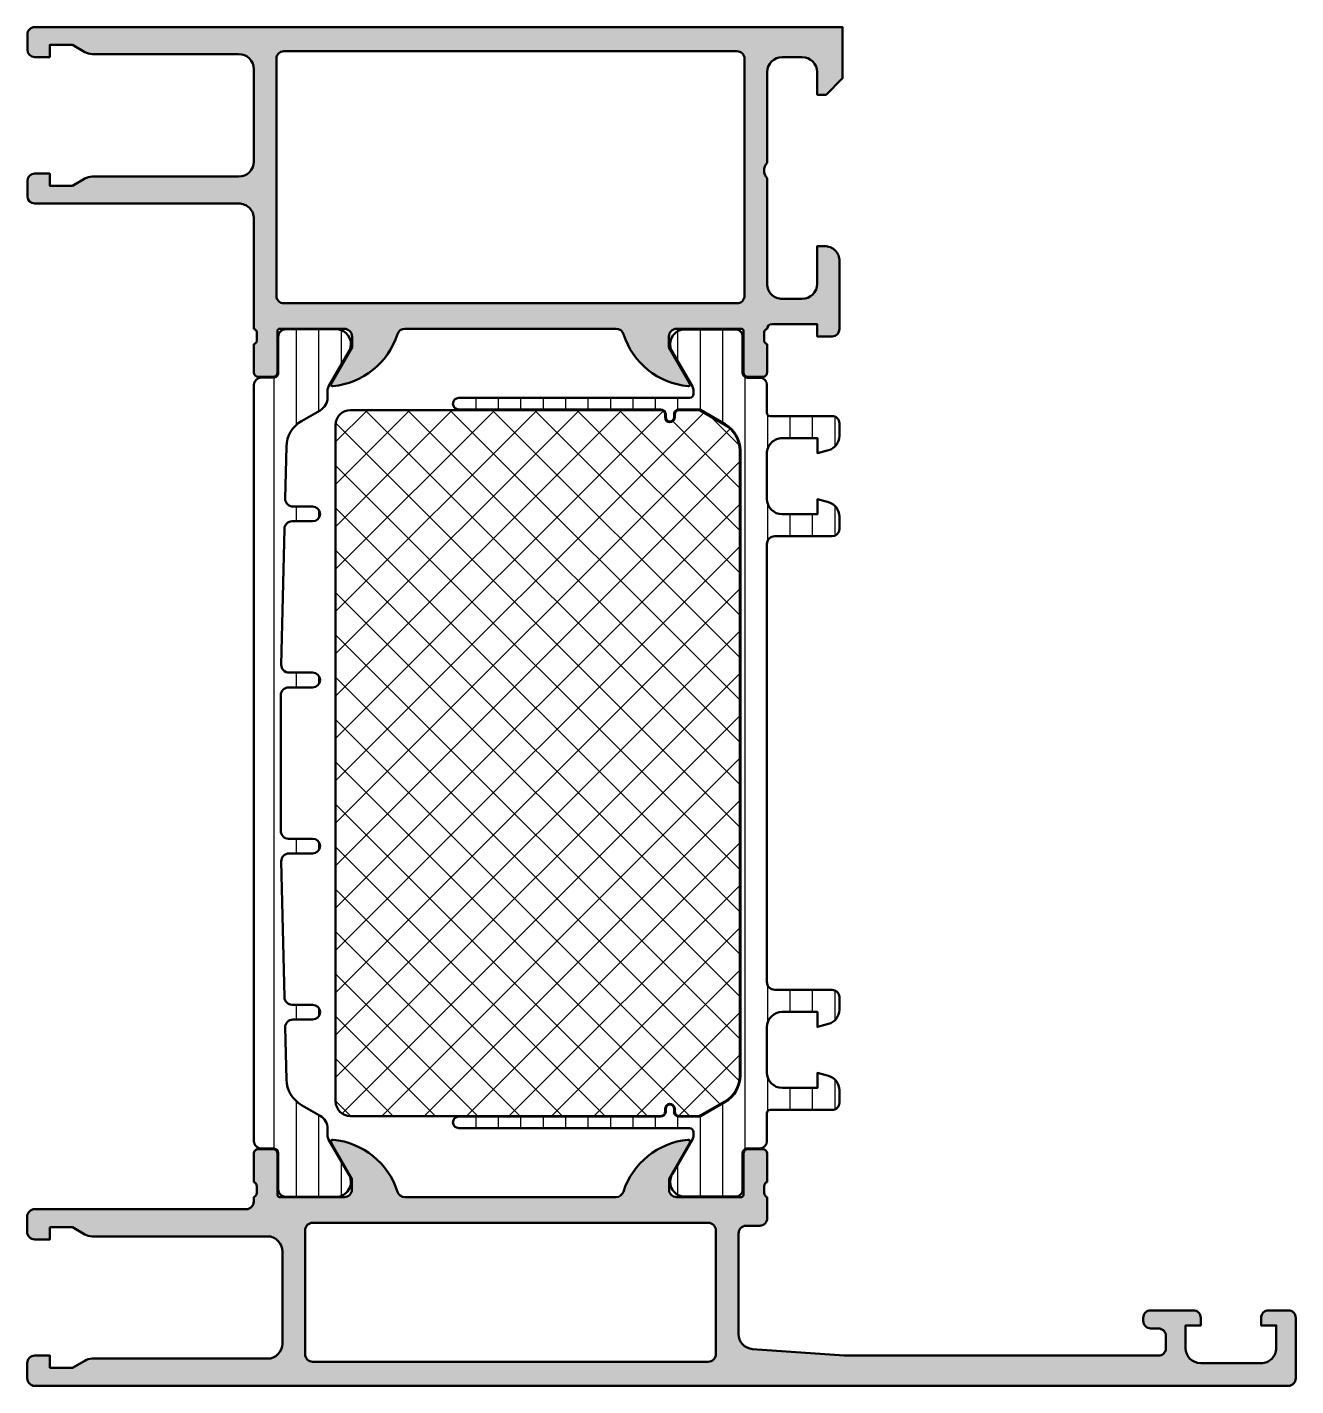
# Model space of a CAD drawing. Extents: x 0 to 84, y 0 to 90.
import ezdxf

# ---------------------------------------------------------------- set-up
doc = ezdxf.new("R2010")
doc.units = 0
for name, color, linetype, lineweight in [('0S-Alu contour', 7, 'Continuous', 50), ('0S-Alu hatch', 252, 'Continuous', 25), ('0S-Plastic contour', 254, 'Continuous', 50), ('0S-Plastic hatch', 253, 'Continuous', 25), ('0S-PT contour', 91, 'Continuous', 50), ('0S-PT hatch', 103, 'Continuous', 25)]:
    doc.layers.add(name, color=color, linetype=linetype, lineweight=lineweight)
pattern_1 = [(90, (0, 0), (-1.4859, 0), [])]

# ---------------------------------------------------------------- blocks, each defined once
blk = doc.blocks.new('357230__9D0D38F7_8048_4781_9101_FE30A3D5EA7D_')
at = {"layer": '0S-Alu hatch'}
h = blk.add_hatch(color=256, dxfattribs=at)
edge = h.paths.add_edge_path()
edge.add_line((4.307920216869498, 88.21020675636139), (14.0001431016201, 88.2101724331847))
edge.add_ellipse((14.00013952399337, 87.2001708133843), major_axis=(-1.010001619806741, 0), ratio=1, start_angle=180, end_angle=269.999797046947, ccw=False)
edge.add_line((15.01014114380011, 87.20017081338862), (15.01014114379884, 81.1010323680912))
edge.add_ellipse((14.00014102411169, 81.10103236809123), major_axis=(-1.010000119687145, 0), ratio=1, start_angle=90.00584034211568, end_angle=180, ccw=False)
edge.add_line((14.00024397665507, 80.0910322536512), (4.307600784641721, 80.09004425196078))
edge.add_arc((4.30770169240563, 79.10010422085168), 0.989940036252026, 90.00584034263731, 120.0003471590542)
edge.add_line((3.812726479769158, 79.95741444139622), (3.002755818341297, 79.489771118164))
edge.add_line((3.002755818341297, 79.489771118164), (1.490076293945305, 79.489771118164))
edge.add_line((1.490076293945305, 79.489771118164), (1.490076293945319, 80.29021667480482))
edge.add_line((1.490076293945319, 80.29021667480482), (0.5001573851385657, 80.29021667482763))
edge.add_arc((0.5001573851386807, 79.80021187100279), 0.4900048038248457, 90.00000000001344, 180)
edge.add_line((0.010152581313835, 79.80021187101725), (0.0101525878608831, 78.80001613486027))
edge.add_arc((0.5001580415658804, 78.80001613482754), 0.4900054537049973, 180, 269.9999999962165)
edge.add_line((0.5001580415335237, 78.31001068112255), (14.00013662442914, 78.3100106811625))
edge.add_ellipse((14.00013662442916, 77.30000616178263), major_axis=(-1.010004519379876, 0), ratio=1, start_angle=180, end_angle=270.0000000000012, ccw=False)
edge.add_line((15.01014114380904, 77.30000616178262), (15.01014114379884, 70.00731170134694))
edge.add_ellipse((14.92130469725582, 69.73241455815331), major_axis=(-0.2888950563273942, 0), ratio=1, start_angle=178.8557447402943, end_angle=252.0911131086634, ccw=False)
edge.add_line((15.21014214379883, 69.7266454122094), (15.21014214379883, 69.2732527394657))
edge.add_ellipse((14.9212740481556, 69.26749149067788), major_axis=(-0.2889255417372041, 0), ratio=1, start_angle=107.9133206864918, end_angle=181.1425681414815, ccw=False)
edge.add_line((15.01014114379883, 68.9925722152895), (15.01014114379883, 67.11993715014643))
edge.add_arc((15.30014114379883, 67.11993715014643), 0.2899999999999991, 180, 270)
edge.add_line((15.30014114379883, 66.82993715014643), (16.28011546284161, 66.82993715014642))
edge.add_arc((16.28011546284161, 67.11993715014643), 0.2900000000000062, 270.0000000000007, 360)
edge.add_line((16.57011546284161, 67.11993715014641), (16.57011546284161, 69.87993515014642))
edge.add_ellipse((16.70010783344711, 69.87993515014641), major_axis=(-0.1299923706054962, 0), ratio=1, start_angle=270.00000000345125, end_angle=360, ccw=False)
edge.add_line((16.70010783343928, 70.0099275207519), (21.00014958920929, 70.00992752101031))
edge.add_ellipse((21.00014958920958, 69.49994359574428), major_axis=(-0.5099839252660275, 0), ratio=1, start_angle=180, end_angle=270.00000000003314, ccw=False)
edge.add_line((21.51013351447562, 69.49994359574457), (21.51013351440402, 68.79725108820588))
edge.add_line((21.51013351440402, 68.79725108820588), (20.12076897015804, 66.39079320412537))
edge.add_arc((20.2357380489396, 66.33750519427744), 0.1267181954946997, 155.1323420266531, 275.586796198813)
edge.add_arc((19.76228031418795, 71.17768573671962), 4.989999999999972, 275.5867961988125, 342.2389692797495)
edge.add_ellipse((25.00015005320131, 69.4999186116544), major_axis=(-0.5100165389589236, 0), ratio=1, start_angle=269.9999999999976, end_angle=342.23896927975215, ccw=False)
edge.add_line((25.00015005320133, 70.00993515061333), (39.00048363212103, 70.00993515068134))
edge.add_ellipse((39.00048363210422, 69.49992013116287), major_axis=(-0.510015019518491, 0), ratio=1, start_angle=197.7544481765871, end_angle=269.9999999981122, ccw=False)
edge.add_arc((44.23854464321014, 71.17708501836435), 4.990000000000061, 197.7544481765659, 264.4471344319601)
edge.add_arc((43.76780259159785, 66.3350742327641), 0.125160174576684, 264.4471344319642, 386.3776109705313)
edge.add_line((43.87993176948199, 66.39068103780711), (42.49050246619479, 68.79725108820563))
edge.add_line((42.49050246619479, 68.79725108820563), (42.49050246607864, 69.49994590660909))
edge.add_ellipse((43.00048408055873, 69.4999459066099), major_axis=(-0.5099816144800898, 0), ratio=1, start_angle=270.000099348436, end_angle=360, ccw=False)
edge.add_line((43.00048319627238, 70.00992752108922), (47.30045258146717, 70.00993497667503))
edge.add_ellipse((47.30045280688099, 69.87993497667564), major_axis=(-0.1299999999995798, 0), ratio=1, start_angle=180, end_angle=270.00009934815523, ccw=False)
edge.add_line((47.43045280688057, 69.87993497667522), (47.43045280688056, 67.1197693034668))
edge.add_arc((47.72045280688057, 67.1197693034668), 0.2900000000000062, 180, 270.0000000000014)
edge.add_line((47.72045280688057, 66.82976930346679), (48.70042712592334, 66.82976930346679))
edge.add_arc((48.70042712592335, 67.1197693034668), 0.2900000000000062, 269.9999999999986, 360)
edge.add_line((48.99042712592335, 67.1197693034668), (48.99042712592335, 68.9924043686099))
edge.add_ellipse((49.07929422156652, 69.26732364399824), major_axis=(-0.2889255417371473, 0), ratio=1, start_angle=-1.1425681414705764, end_angle=72.0866793135146, ccw=False)
edge.add_line((48.79042612592336, 69.273084892786), (48.79042612592336, 69.72647756552922))
edge.add_ellipse((49.07926357246637, 69.73224671147554), major_axis=(-0.2888950563274526, 0), ratio=1, start_angle=-72.11017207922572, end_angle=1.144255260184707, ccw=False)
edge.add_ellipse((49.30050956869743, 69.99964211086153), major_axis=(-0.3100824688868608, 0), ratio=1, start_angle=270.00000000018775, end_angle=358.60826393408115, ccw=False)
edge.add_line((49.30050956869642, 70.30972457974839), (52.31028612471225, 70.30972457885446))
edge.add_line((52.31028612471225, 70.30972457885446), (52.31044252730015, 69.5099923706054))
edge.add_line((52.31044252730015, 69.5099923706054), (53.30044174192838, 69.50999237059796))
edge.add_arc((53.30044174192835, 69.99999511147303), 0.4900027408750703, 270.0000000000033, 360)
edge.add_line((53.79044448280343, 69.99999511140877), (53.79044448338639, 74.4999618197355))
edge.add_arc((52.80041011722804, 74.49996181973485), 0.9900343661583477, 0, 90.00000000003742)
edge.add_line((52.8004101172274, 75.4899961858932), (52.3104444827967, 75.48999618531452))
edge.add_line((52.3104444827967, 75.48999618531452), (52.31044448299239, 73.0000198231486))
edge.add_ellipse((51.30042465964771, 73.0000198231482), major_axis=(-1.010019823344677, 0), ratio=1, start_angle=90.00000001608822, end_angle=180, ccw=False)
edge.add_line((51.30042465993131, 71.98999999980352), (50.00045317376572, 71.98999999963546))
edge.add_ellipse((50.00045317376509, 73.00002700151602), major_axis=(-1.010027001880558, 0), ratio=1, start_angle=0, end_angle=90.00000000003593, ccw=False)
edge.add_line((48.99042617188452, 73.00002700151539), (48.99042617224883, 79.99601275472602))
edge.add_ellipse((49.52555538949463, 80.49999809265135), major_axis=(-0.7350948918294974, 0), ratio=1, start_angle=-43.2832702972068, end_angle=43.28327029733782, ccw=False)
edge.add_line((48.99042617224768, 81.00398343057547), (48.99042617019188, 86.99994348445821))
edge.add_ellipse((50.00049031718363, 86.99994348445993), major_axis=(-1.010064146991751, 0), ratio=1, start_angle=270.0000000716119, end_angle=360, ccw=False)
edge.add_line((50.00049031592119, 88.01000763145169), (51.30038751464849, 88.0100076310171))
edge.add_ellipse((51.30038751464681, 86.9999506612454), major_axis=(-1.010056969771696, 0), ratio=1, start_angle=180, end_angle=269.9999999999045, ccw=False)
edge.add_line((52.31044448441851, 86.99995066124379), (52.31044448280672, 85.51))
edge.add_line((52.31044448280672, 85.51), (52.89630838974337, 85.51))
edge.add_line((52.89630838974337, 85.51), (53.99042617224903, 86.60414054880066))
edge.add_line((53.99042617224903, 86.60414054880066), (53.99042617224903, 89.99))
edge.add_line((53.99042617224903, 89.99), (0.5003356933596593, 89.98999999999992))
edge.add_arc((0.4999642594765948, 89.4999595848909), 0.4900405558761085, 89.95657176605015, 180.0083094636803)
edge.add_line((0.0099237087539918, 89.49988851553437), (0.0100762996518777, 88.50047676671888))
edge.add_arc((0.5000785606420486, 88.50055158310292), 0.4900022667018704, 180.0087482514904, 270.0000000029403)
edge.add_line((0.5000785606671944, 88.01054931640105), (1.490076293945312, 88.01054931640614))
edge.add_line((1.490076293945312, 88.01054931640614), (1.490076293945312, 88.81047607421868))
edge.add_line((1.490076293945312, 88.81047607421868), (3.002755763540786, 88.81047607421868))
edge.add_line((3.002755763540786, 88.81047607421868), (3.812753324757804, 88.34282826413083))
edge.add_arc((4.307707740066718, 89.20012270900953), 0.9899159754512753, 240.0002387565303, 270.0122980378528)
edge = h.paths.add_edge_path()
edge.add_ellipse((17.00012671852874, 87.8999911556167), major_axis=(-0.5000027408751322, 0), ratio=1, start_angle=270.0000000000004, end_angle=359.99968592151924, ccw=False)
edge.add_line((17.00012671852874, 88.39999389649184), (47.0004386901706, 88.39999389649188))
edge.add_ellipse((47.00043869017048, 87.89999115561675), major_axis=(-0.5000027408751251, 0), ratio=1, start_angle=180, end_angle=269.99999999998613, ccw=False)
edge.add_line((47.50044143104561, 87.89999115561675), (47.5004414310456, 72.19999968910955))
edge.add_ellipse((47.0004386901705, 72.19999968910977), major_axis=(-0.5000027408751038, 0), ratio=1, start_angle=89.9999999999992, end_angle=180, ccw=False)
edge.add_line((47.00043869017049, 71.69999694823466), (17.00012671852861, 71.69999694823461))
edge.add_ellipse((17.00012671852874, 72.19999968910973), major_axis=(-0.500002740875118, 0), ratio=1, start_angle=0, end_angle=89.99999999998568, ccw=False)
edge.add_line((16.50012397765362, 72.19999968910973), (16.50012397766112, 87.89999389648432))
at = {"layer": '0S-Alu contour', "color": 7}
for points in [[(0.0099237087539918, 89.49988851553437), (0.0100762996518777, 88.50047676671888)], [(52.31044448441851, 86.99995066124379), (52.31044448280672, 85.51), (52.89630838974337, 85.51), (53.99042617224903, 86.60414054880066), (53.99042617224903, 89.99), (0.5003356933596593, 89.98999999999992)], [(0.5000785606671944, 88.01054931640105), (1.490076293945312, 88.01054931640614), (1.490076293945312, 88.81047607421868), (3.002755763540786, 88.81047607421868), (3.812753324757804, 88.34282826413083)], [(4.307920216869498, 88.21020675636139), (14.0001431016201, 88.2101724331847)], [(17.00012671852874, 88.39999389649184), (47.0004386901706, 88.39999389649188)], [(16.50012397765362, 72.19999968910973), (16.50012397766112, 87.89999389648432)], [(47.50044143104561, 87.89999115561675), (47.5004414310456, 72.19999968910955)], [(50.00049031592119, 88.01000763145169), (51.30038751464849, 88.0100076310171)], [(15.01014114380011, 87.20017081338862), (15.01014114379884, 81.1010323680912)], [(48.99042617224768, 81.00398343057547), (48.99042617019188, 86.99994348445821)], [(3.812726479769158, 79.95741444139622), (3.002755818341297, 79.489771118164), (1.490076293945305, 79.489771118164), (1.490076293945319, 80.29021667480482), (0.5001573851385657, 80.29021667482763)], [(0.010152581313835, 79.80021187101725), (0.0101525878608831, 78.80001613486027)], [(14.00024397665507, 80.0910322536512), (4.307600784641721, 80.09004425196078)], [(48.99042617188452, 73.00002700151539), (48.99042617224883, 79.99601275472602)], [(0.5001580415335237, 78.31001068112255), (14.00013662442914, 78.3100106811625)], [(15.01014114380904, 77.30000616178262), (15.01014114379884, 70.00731170134694)], [(52.8004101172274, 75.4899961858932), (52.3104444827967, 75.48999618531452), (52.31044448299239, 73.0000198231486)], [(53.79044448280343, 69.99999511140877), (53.79044448338639, 74.4999618197355)], [(47.00043869017049, 71.69999694823466), (17.00012671852861, 71.69999694823461)], [(51.30042465993131, 71.98999999980352), (50.00045317376572, 71.98999999963546)], [(49.30050956869642, 70.30972457974839), (52.31028612471225, 70.30972457885446), (52.31044252730015, 69.5099923706054), (53.30044174192838, 69.50999237059796)], [(15.21014214379883, 69.7266454122094), (15.21014214379883, 69.2732527394657)], [(16.57011546284161, 67.11993715014641), (16.57011546284161, 69.87993515014642)], [(16.70010783343928, 70.0099275207519), (21.00014958920929, 70.00992752101031)], [(21.51013351447562, 69.49994359574457), (21.51013351440402, 68.79725108820588), (20.12076897015804, 66.39079320412537)], [(25.00015005320133, 70.00993515061333), (39.00048363212103, 70.00993515068134)], [(43.87993176948199, 66.39068103780711), (42.49050246619479, 68.79725108820563), (42.49050246607864, 69.49994590660909)], [(43.00048319627238, 70.00992752108922), (47.30045258146717, 70.00993497667503)], [(47.43045280688057, 69.87993497667522), (47.43045280688056, 67.1197693034668)], [(48.79042612592336, 69.273084892786), (48.79042612592336, 69.72647756552922)], [(15.01014114379883, 68.9925722152895), (15.01014114379883, 67.11993715014643)], [(48.99042712592335, 67.1197693034668), (48.99042712592335, 68.9924043686099)], [(15.30014114379883, 66.82993715014643), (16.28011546284161, 66.82993715014642)], [(47.72045280688057, 66.82976930346679), (48.70042712592334, 66.82976930346679)]]:
    blk.add_lwpolyline(points, dxfattribs=at)
for centre, radius, start, end in [((0.4999642594765948, 89.4999595848909), 0.4900405558761085, 89.95657176605015, 180.0083094636803), ((0.5000785606420486, 88.50055158310292), 0.4900022667018704, 180.0087482514904, 270.0000000029403), ((4.307707740066718, 89.20012270900953), 0.9899159754512753, 240.0002387565303, 270.0122980378528), ((0.5001573851386807, 79.80021187100279), 0.4900048038248457, 90.00000000001344, 180), ((4.30770169240563, 79.10010422085168), 0.989940036252026, 90.00584034263731, 120.0003471590542), ((0.5001580415658804, 78.80001613482754), 0.4900054537049973, 180, 269.9999999962165), ((52.80041011722804, 74.49996181973485), 0.9900343661583477, 0, 90.00000000003742), ((19.76228031418795, 71.17768573671962), 4.989999999999972, 275.5867961988125, 342.2389692797495), ((44.23854464321014, 71.17708501836435), 4.990000000000061, 197.7544481765659, 264.4471344319601), ((53.30044174192835, 69.99999511147303), 0.4900027408750703, 270.0000000000033, 0), ((15.30014114379883, 67.11993715014643), 0.2899999999999991, 180, 270), ((16.28011546284161, 67.11993715014643), 0.2900000000000062, 270.0000000000007, 0), ((47.72045280688057, 67.1197693034668), 0.2900000000000062, 180, 270.0000000000014), ((48.70042712592335, 67.1197693034668), 0.2900000000000062, 269.9999999999986, 0), ((20.2357380489396, 66.33750519427744), 0.1267181954946997, 155.1323420266531, 275.586796198813), ((43.76780259159785, 66.3350742327641), 0.125160174576684, 264.4471344319642, 26.37761097053135)]:
    blk.add_arc(centre, radius, start, end, dxfattribs=at)
at = {"layer": '0S-Alu contour', "color": 7, "extrusion": (0, 0, -1)}
for centre, radius, start, end in [((-14.00013952399337, 87.2001708133843), 1.010001619806741, 90.00020295305303, 180), ((-17.00012671852874, 87.8999911556167), 0.5000027408751322, 0.0003140784807261, 89.99999999999959), ((-47.00043869017048, 87.89999115561675), 0.5000027408751251, 90.00000000001386, 180), ((-50.00049031718363, 86.99994348445993), 1.010064146991751, 0, 89.99999992838806), ((-51.30038751464681, 86.9999506612454), 1.010056969771696, 90.00000000009551, 180), ((-14.00014102411169, 81.10103236809123), 1.010000119687145, 180, 269.9941596578843), ((-49.52555538949463, 80.49999809265135), 0.7350948918294974, 316.7167297026622, 43.28327029720688), ((-14.00013662442916, 77.30000616178263), 1.010004519379876, 89.99999999999879, 180), ((-50.00045317376509, 73.00002700151602), 1.010027001880558, 269.9999999999641, 0), ((-51.30042465964771, 73.0000198231482), 1.010019823344677, 180, 269.9999999839118), ((-17.00012671852874, 72.19999968910973), 0.500002740875118, 270.0000000000143, 0), ((-47.0004386901705, 72.19999968910977), 0.5000027408751038, 180, 270.0000000000008), ((-49.30050956869743, 69.99964211086153), 0.3100824688868608, 1.391736065918836, 89.99999999981225), ((-14.92130469725582, 69.73241455815331), 0.2888950563273942, 107.9088868913366, 181.1442552597058), ((-16.70010783344711, 69.87993515014641), 0.1299923706054962, 0, 89.99999999654875), ((-21.00014958920958, 69.49994359574428), 0.5099839252660275, 89.99999999996687, 180), ((-25.00015005320131, 69.4999186116544), 0.5100165389589236, 17.76103072024782, 90.00000000000239), ((-39.00048363210422, 69.49992013116287), 0.510015019518491, 90.00000000188783, 162.2455518234129), ((-43.00048408055873, 69.4999459066099), 0.5099816144800898, 0, 89.999900651564), ((-47.30045280688099, 69.87993497667564), 0.1299999999995798, 89.9999006518448, 180), ((-49.07926357246637, 69.73224671147554), 0.2888950563274526, 358.8557447398153, 72.11017207922588), ((-14.9212740481556, 69.26749149067788), 0.2889255417372041, 178.8574318585185, 252.0866793135082), ((-49.07929422156652, 69.26732364399824), 0.2889255417371473, 287.9133206864854, 1.142568141470672)]:
    blk.add_arc(centre, radius, start, end, dxfattribs=at)
blk = doc.blocks.new('245323__D9C6673A_AA53_49A2_94B6_539EFFF4E41A___6864D151_0781_4F6A_9A09_EA9F753BB2D8_')
at = {"layer": '0S-Plastic hatch'}
h = blk.add_hatch(dxfattribs=at)
h.set_pattern_fill('ANSI31', color=256, scale=0.4680000000000001, angle=45, style=0)
h.set_pattern_definition(pattern_1)
edge = h.paths.add_edge_path()
edge.add_line((15.01000000000009, 66.29000300000028), (15.0099999999999, 16.2099970000004))
edge.add_arc((15.5, 16.20999700000039), 0.4900000000001033, 180, 270.0000000000002)
edge.add_line((15.5, 15.71999700000029), (16.31033401224253, 15.71999700000029))
edge.add_ellipse((16.31033331504909, 15.40999630290405), major_axis=(-0.3100006970970248, 0), ratio=1, start_angle=179.99987114239, end_angle=269.9998711414454, ccw=False)
edge.add_line((16.62033401214533, 15.40999560571021), (16.61999938293617, 13.00999856424506))
edge.add_arc((17.10999536037491, 13.0099959774389), 0.4899959774455737, 179.9996975218414, 269.9999999999988)
edge.add_line((17.1099953603749, 12.51999999999332), (20.58582249618423, 12.52000000000029))
edge.add_arc((20.44422884910812, 13.49981807472314), 0.9899960709244746, 278.2228963588996, 392.7407569883825)
edge.add_line((21.276940554089, 14.03524634894269), (19.95830439080621, 16.31919149350434))
edge.add_ellipse((20.39997736187117, 16.57419146728988), major_axis=(-0.5099999999999721, 0), ratio=1, start_angle=-0.5398516222181797, end_angle=29.999996599346105, ccw=False)
edge.add_line((19.88999999999987, 16.5789967122122), (19.88999999999986, 17.03149545762299))
edge.add_arc((18.89999999999989, 17.03149545762297), 0.9899999999999735, 0, 60.00000000000145)
edge.add_line((19.39499999999986, 17.88886060736956), (18.16814668627394, 18.59718469830536))
edge.add_ellipse((19.17314668627401, 20.33789575991229), major_axis=(-2.01000000000021, 0), ratio=1, start_angle=1.3413950657791816, end_angle=60.00000000000131, ccw=False)
edge.add_line((17.1636975121945, 20.29084242005194), (17.08297730594225, 23.73806109287161))
edge.add_ellipse((17.59283754414148, 23.75000000000035), major_axis=(-0.5100000000000015, 0), ratio=1, start_angle=-89.9999999999996, end_angle=1.3413950657791816, ccw=False)
edge.add_line((17.59283754414148, 24.26000000000035), (18.90000000000005, 24.26000000000035))
edge.add_arc((18.90000000000005, 24.75000000000035), 0.4899999999999985, 270, 450)
edge.add_line((18.90000000000005, 25.24000000000035), (17.54600546650818, 25.24000000000035))
edge.add_ellipse((17.54600546650817, 25.75000000000035), major_axis=(-0.509999999999998, 0), ratio=1, start_angle=1.3413950657781015, end_angle=90.0000000000004, ccw=False)
edge.add_line((17.03614522830895, 25.73806109287161), (16.82540087895906, 34.73806109287165))
edge.add_ellipse((17.33526111715824, 34.75000000000039), major_axis=(-0.5099999999999519, 0), ratio=1, start_angle=-90.0000000000004, end_angle=1.3413950657798068, ccw=False)
edge.add_line((17.33526111715824, 35.26000000000034), (18.90000000000005, 35.26000000000036))
edge.add_arc((18.90000000000005, 35.75000000000036), 0.4899999999999949, 270.0000000000004, 450.0000000000004)
edge.add_line((18.90000000000004, 36.24000000000035), (17.29999999999999, 36.24000000000036))
edge.add_ellipse((17.29999999999998, 36.75000000000036), major_axis=(-0.509999999999998, 0), ratio=1, start_angle=0, end_angle=90.0000000000008, ccw=False)
edge.add_line((16.78999999999999, 36.75000000000036), (16.78999999999999, 45.75000000000035))
edge.add_ellipse((17.29999999999999, 45.75000000000034), major_axis=(-0.5100000000000052, 0), ratio=1, start_angle=270.0000000000004, end_angle=360, ccw=False)
edge.add_line((17.29999999999999, 46.26000000000035), (18.90000000000004, 46.26000000000035))
edge.add_arc((18.90000000000004, 46.75000000000035), 0.490000000000002, 270, 450)
edge.add_line((18.90000000000004, 47.24000000000035), (17.33526111715829, 47.24000000000033))
edge.add_ellipse((17.33526111715829, 47.75000000000033), major_axis=(-0.5100000000000052, 0), ratio=1, start_angle=-1.34139506577759, end_angle=90.0000000000004, ccw=False)
edge.add_line((16.82540087895906, 47.76193890712906), (17.03614522830894, 56.76193890712909))
edge.add_ellipse((17.54600546650816, 56.75000000000036), major_axis=(-0.5099999999999979, 0), ratio=1, start_angle=269.9999999999996, end_angle=358.65860493422133, ccw=False)
edge.add_line((17.54600546650817, 57.26000000000035), (18.90000000000005, 57.26000000000035))
edge.add_arc((18.90000000000005, 57.75000000000035), 0.490000000000002, 270, 450)
edge.add_line((18.90000000000005, 58.24000000000036), (17.59283754414148, 58.24000000000035))
edge.add_ellipse((17.59283754414148, 58.75000000000035), major_axis=(-0.509999999999998, 0), ratio=1, start_angle=-1.34139506577759, end_angle=89.9999999999996, ccw=False)
edge.add_line((17.08297730594226, 58.76193890712908), (17.1636975121945, 62.20915757994876))
edge.add_ellipse((19.17314668627379, 62.16210424008844), major_axis=(-2.009999999999987, 0), ratio=1, start_angle=299.9999999999992, end_angle=358.65860493422105, ccw=False)
edge.add_line((18.16814668627382, 63.90281530169517), (19.39499999999987, 64.61113939263106))
edge.add_arc((18.89999999999988, 65.46850454237767), 0.9899999999999973, 299.9999999999992, 360)
edge.add_line((19.88999999999987, 65.46850454237772), (19.88999999999985, 65.92100328778807))
edge.add_ellipse((20.39997736187143, 65.92580853271063), major_axis=(-0.5100000000002546, 0), ratio=1, start_angle=-29.9999965993444, end_angle=0.5398516222459193, ccw=False)
edge.add_line((19.95830439080623, 66.1808085064963), (21.27694055408906, 68.464753651058))
edge.add_arc((20.44422884910813, 69.00018192527745), 0.989996070924459, 327.2592430116236, 441.7771036410994)
edge.add_line((20.58582249618424, 69.98000000000029), (17.10999536037493, 69.98000000000727))
edge.add_arc((17.10999536035948, 69.49000402257712), 0.4899959774301408, 89.99999999819333, 180.0079886897559)
edge.add_line((16.6199993876922, 69.48993570295805), (16.62033400922918, 67.0900462235622))
edge.add_ellipse((16.31033401224253, 67.0900030000003), major_axis=(-0.3099999999999998, 0), ratio=1, start_angle=90.00000000000199, end_angle=180.0079887989757, ccw=False)
edge.add_line((16.31033401224254, 66.78000300000029), (15.50000000000007, 66.78000300000028))
edge.add_arc((15.50000000000008, 66.29000300000027), 0.4899999999999949, 90.00000000000082, 180)
at = {"layer": '0S-Plastic contour', "color": 7}
for points in [[(16.6199993876922, 69.48993570295805), (16.62033400922918, 67.0900462235622)], [(20.58582249618424, 69.98000000000029), (17.10999536037493, 69.98000000000727)], [(19.95830439080623, 66.1808085064963), (21.27694055408906, 68.464753651058)], [(16.31033401224254, 66.78000300000029), (15.50000000000007, 66.78000300000028)], [(15.01000000000009, 66.29000300000028), (15.0099999999999, 16.2099970000004)], [(19.88999999999987, 65.46850454237772), (19.88999999999985, 65.92100328778807)], [(18.16814668627382, 63.90281530169517), (19.39499999999987, 64.61113939263106)], [(17.08297730594226, 58.76193890712908), (17.1636975121945, 62.20915757994876)], [(18.90000000000005, 58.24000000000036), (17.59283754414148, 58.24000000000035)], [(16.82540087895906, 47.76193890712906), (17.03614522830894, 56.76193890712909)], [(17.54600546650817, 57.26000000000035), (18.90000000000005, 57.26000000000035)], [(18.90000000000004, 47.24000000000035), (17.33526111715829, 47.24000000000033)], [(17.29999999999999, 46.26000000000035), (18.90000000000004, 46.26000000000035)], [(16.78999999999999, 36.75000000000036), (16.78999999999999, 45.75000000000035)], [(18.90000000000004, 36.24000000000035), (17.29999999999999, 36.24000000000036)], [(17.33526111715824, 35.26000000000034), (18.90000000000005, 35.26000000000036)], [(17.03614522830895, 25.73806109287161), (16.82540087895906, 34.73806109287165)], [(18.90000000000005, 25.24000000000035), (17.54600546650818, 25.24000000000035)], [(17.1636975121945, 20.29084242005194), (17.08297730594225, 23.73806109287161)], [(17.59283754414148, 24.26000000000035), (18.90000000000005, 24.26000000000035)], [(19.39499999999986, 17.88886060736956), (18.16814668627394, 18.59718469830536)], [(19.88999999999987, 16.5789967122122), (19.88999999999986, 17.03149545762299)], [(21.276940554089, 14.03524634894269), (19.95830439080621, 16.31919149350434)], [(15.5, 15.71999700000029), (16.31033401224253, 15.71999700000029)], [(16.62033401214533, 15.40999560571021), (16.61999938293617, 13.00999856424506)], [(17.1099953603749, 12.51999999999332), (20.58582249618423, 12.52000000000029)]]:
    blk.add_lwpolyline(points, dxfattribs=at)
for centre, radius, start, end in [((17.10999536035948, 69.49000402257712), 0.4899959774301408, 89.99999999819333, 180.0079886897559), ((20.44422884910813, 69.00018192527745), 0.989996070924459, 327.2592430116236, 81.77710364109946), ((15.50000000000008, 66.29000300000027), 0.4899999999999949, 90.00000000000082, 180), ((18.89999999999988, 65.46850454237767), 0.9899999999999973, 299.9999999999992, 0), ((18.90000000000005, 57.75000000000035), 0.490000000000002, 270, 90), ((18.90000000000004, 46.75000000000035), 0.490000000000002, 270, 90), ((18.90000000000005, 35.75000000000036), 0.4899999999999949, 270.0000000000004, 90.00000000000043), ((18.90000000000005, 24.75000000000035), 0.4899999999999985, 270, 90), ((18.89999999999989, 17.03149545762297), 0.9899999999999735, 0, 60.00000000000145), ((15.5, 16.20999700000039), 0.4900000000001033, 180, 270.0000000000002), ((20.44422884910812, 13.49981807472314), 0.9899960709244746, 278.2228963588996, 32.74075698838251), ((17.10999536037491, 13.0099959774389), 0.4899959774455737, 179.9996975218414, 269.9999999999988)]:
    blk.add_arc(centre, radius, start, end, dxfattribs=at)
at = {"layer": '0S-Plastic contour', "color": 7, "extrusion": (0, 0, -1)}
for centre, radius, start, end in [((-16.31033401224253, 67.0900030000003), 0.3099999999999998, 179.9920112010243, 269.999999999998), ((-20.39997736187143, 65.92580853271063), 0.5100000000002546, 359.4601483777541, 29.99999659934442), ((-19.17314668627379, 62.16210424008844), 2.009999999999987, 1.341395065778929, 60.00000000000078), ((-17.59283754414148, 58.75000000000035), 0.509999999999998, 270.0000000000004, 1.34139506577757), ((-17.54600546650816, 56.75000000000036), 0.5099999999999979, 1.341395065778657, 90.0000000000004), ((-17.33526111715829, 47.75000000000033), 0.5100000000000052, 269.9999999999996, 1.34139506577757), ((-17.29999999999999, 45.75000000000034), 0.5100000000000052, 0, 89.9999999999996), ((-17.29999999999998, 36.75000000000036), 0.509999999999998, 269.9999999999992, 0), ((-17.33526111715824, 34.75000000000039), 0.5099999999999519, 358.6586049342202, 90.0000000000004), ((-17.54600546650817, 25.75000000000035), 0.509999999999998, 269.9999999999996, 358.6586049342219), ((-17.59283754414148, 23.75000000000035), 0.5100000000000015, 358.6586049342208, 89.9999999999996), ((-19.17314668627401, 20.33789575991229), 2.01000000000021, 299.9999999999987, 358.6586049342208), ((-20.39997736187117, 16.57419146728988), 0.5099999999999721, 330.0000034006539, 0.5398516222182403), ((-16.31033331504909, 15.40999630290405), 0.3100006970970248, 90.00012885855463, 180.0001288576101)]:
    blk.add_arc(centre, radius, start, end, dxfattribs=at)
blk = doc.blocks.new('245323__749D5613_C850_4EB6_93A1_6E532C6551B0___1353EFCF_EA97_4BA5_82DE_B7D88047BC05_')
at = {"layer": '0S-Plastic hatch'}
h = blk.add_hatch(dxfattribs=at)
h.set_pattern_fill('ANSI31', color=256, scale=0.4680000000000001, angle=45, style=0)
h.set_pattern_definition(pattern_1)
edge = h.paths.add_edge_path()
edge.add_arc((49.19999999999975, 64.45000000004723), 0.2200000000000273, 180, 270)
edge.add_line((49.19999999999975, 64.23000000004718), (53.29999999999971, 64.23000000004724))
edge.add_ellipse((53.29999999999973, 63.75000000004725), major_axis=(-0.4799999999999827, 0), ratio=1, start_angle=180, end_angle=270.00000000000256, ccw=False)
edge.add_line((53.77999999999971, 63.75000000004725), (53.77999999999971, 62.91925077667288))
edge.add_ellipse((52.79999999999981, 62.9192507766729), major_axis=(-0.9799999999999045, 0), ratio=1, start_angle=105.00000000000401, end_angle=180, ccw=False)
edge.add_line((53.05364266420032, 61.97264346690971), (52.3199999999997, 61.77606450750408))
edge.add_line((52.3199999999997, 61.77606450750408), (52.3199999999997, 62.77000000004714))
edge.add_line((52.3199999999997, 62.77000000004714), (49.99999999999975, 62.7700000000472))
edge.add_arc((49.99999999999972, 61.7500000000472), 1.020000000000003, 89.9999999999988, 180)
edge.add_line((48.97999999999972, 61.75000000004721), (48.97999999999972, 58.7500000000472))
edge.add_arc((49.99999999999971, 58.75000000004721), 1.019999999999988, 180, 269.9999999999988)
edge.add_line((49.99999999999968, 57.73000000004722), (52.3199999999997, 57.7300000000472))
edge.add_line((52.3199999999997, 57.7300000000472), (52.3199999999997, 58.72393549259038))
edge.add_line((52.3199999999997, 58.72393549259038), (53.05364266420018, 58.52735653318487))
edge.add_ellipse((52.79999999999976, 57.58074922342163), major_axis=(-0.9799999999999478, 0), ratio=1, start_angle=180, end_angle=255.00000000000182, ccw=False)
edge.add_line((53.7799999999997, 57.5807492234216), (53.77999999999971, 56.75000000004716))
edge.add_ellipse((53.29999999999974, 56.75000000004718), major_axis=(-0.4799999999999685, 0), ratio=1, start_angle=90.0000000000008, end_angle=180, ccw=False)
edge.add_line((53.29999999999975, 56.2700000000472), (49.4999999999997, 56.27000000004719))
edge.add_arc((49.4999999999997, 55.75000000004719), 0.5200000000000032, 90.00000000000078, 180)
edge.add_line((48.97999999999971, 55.75000000004719), (48.97999999999972, 26.75000000000002))
edge.add_arc((49.4999999999997, 26.75000000000001), 0.5199999999999818, 180, 270)
edge.add_line((49.4999999999997, 26.23000000000003), (53.29999999999975, 26.23000000000003))
edge.add_ellipse((53.29999999999973, 25.75000000000006), major_axis=(-0.479999999999972, 0), ratio=1, start_angle=180, end_angle=269.9999999999983, ccw=False)
edge.add_line((53.77999999999971, 25.75000000000007), (53.77999999999972, 24.91925077662573))
edge.add_ellipse((52.79999999999963, 24.91925077662572), major_axis=(-0.980000000000089, 0), ratio=1, start_angle=104.9999999999934, end_angle=180, ccw=False)
edge.add_line((53.05364266420002, 23.97264346686232), (52.31999999999972, 23.77606450745691))
edge.add_line((52.31999999999972, 23.77606450745691), (52.3199999999997, 24.77000000000001))
edge.add_line((52.3199999999997, 24.77000000000001), (49.99999999999964, 24.76999999999998))
edge.add_arc((49.99999999999965, 23.75000000000003), 1.019999999999939, 90.0000000000008, 180)
edge.add_line((48.97999999999971, 23.75000000000003), (48.97999999999972, 20.75000000000003))
edge.add_arc((49.99999999999972, 20.75000000000002), 1.020000000000003, 180, 269.9999999999996)
edge.add_line((49.99999999999971, 19.73000000000002), (52.3199999999997, 19.73000000000002))
edge.add_line((52.3199999999997, 19.73000000000002), (52.3199999999997, 20.7239354925432))
edge.add_line((52.3199999999997, 20.7239354925432), (53.05364266420022, 20.52735653313762))
edge.add_ellipse((52.79999999999973, 19.58074922337435), major_axis=(-0.9799999999999899, 0), ratio=1, start_angle=180, end_angle=254.999999999999, ccw=False)
edge.add_line((53.77999999999972, 19.58074922337435), (53.77999999999971, 18.74999999999996))
edge.add_ellipse((53.29999999999973, 18.74999999999996), major_axis=(-0.4799999999999827, 0), ratio=1, start_angle=89.9999999999975, end_angle=180, ccw=False)
edge.add_line((53.29999999999971, 18.26999999999997), (49.19999999999974, 18.27000000000003))
edge.add_arc((49.19999999999974, 18.05), 0.2200000000000273, 90, 180)
edge.add_line((48.97999999999971, 18.05), (48.97999999999972, 16.20999432109052))
edge.add_ellipse((48.50000267890202, 16.20999432109052), major_axis=(-0.4799973210976916, 0), ratio=1, start_angle=90, end_angle=180, ccw=False)
edge.add_line((48.50000267890202, 15.72999699999282), (47.68966866665965, 15.72999700000001))
edge.add_arc((47.68966866665958, 15.40999699999991), 0.3200000000000962, 89.999999999986, 180.0079248428868)
edge.add_line((47.36966866972043, 15.40995273932772), (47.37000061247221, 13.01006236694498))
edge.add_ellipse((46.89000463964842, 13.00999597740809), major_axis=(-0.4799959774150445, 0), ratio=1, start_angle=89.99999999639118, end_angle=180.0079247336595, ccw=False)
edge.add_line((46.89000463961819, 12.52999999999304), (43.41489815500445, 12.53000000000001))
edge.add_ellipse((43.55577115088467, 13.49981807472285), major_axis=(-0.9799960709244642, 0), ratio=1, start_angle=-32.75470770489687, end_angle=81.73518387497938, ccw=False)
edge.add_line((42.73159978545078, 14.03003865092321), (44.05035585987369, 16.31419148770031))
edge.add_arc((43.60002263447411, 16.57419146097185), 0.5199999999999974, 330.0000034006553, 360.0057438231707)
edge.add_line((44.12002263186116, 16.57424359025822), (44.11999999863359, 16.80002706700071))
edge.add_arc((43.84999999991771, 16.79999999992741), 0.2700000000725904, 0.0057438113683433, 89.99999998807618)
edge.add_line((43.8499999999739, 17.07), (28.5710135329807, 17.0700000000006))
edge.add_ellipse((28.5710135329807, 17.44925907311707), major_axis=(-0.3792590731164722, 0), ratio=1, start_angle=-90, end_angle=90, ccw=False)
edge.add_line((28.5710135329807, 17.82851814623354), (41.95486402147732, 17.82851814623354))
edge.add_arc((41.95486402147731, 18.15000000000007), 0.3214818537665245, 270.0000000000013, 360)
edge.add_line((42.27634587524384, 18.15000000000007), (42.27634587524384, 18.35057079528624))
edge.add_ellipse((42.55577507995761, 18.35057079528624), major_axis=(-0.2794292047137645, 0), ratio=1, start_angle=180, end_angle=360, ccw=False)
edge.add_line((42.83520428467137, 18.35057079528624), (42.83520428467138, 18.14999999999999))
edge.add_arc((43.15520428467132, 18.14999999999998), 0.3199999999999363, 180, 273.2858470669113)
edge.add_line((43.17354585891814, 17.83052607828788), (44.46501280945994, 17.83052607828748))
edge.add_arc((44.46501280946002, 18.05052607828745), 0.2199999999999704, 269.9999999999796, 300.0000000000001)
edge.add_line((44.57501280946, 17.8600004894549), (46.20999999999969, 18.80396078403453))
edge.add_arc((45.19999999999975, 20.55333209967908), 2.019999999999961, 299.9999999999987, 360)
edge.add_line((47.21999999999971, 20.55333209967909), (47.2199999999997, 61.94666790036816))
edge.add_arc((45.1999999999998, 61.94666790036816), 2.019999999999903, 0, 59.99999999999665)
edge.add_line((46.20999999999985, 63.69603921601258), (44.57501280946025, 64.63999951059233))
edge.add_arc((44.46501280946029, 64.44947392175985), 0.2199999999999, 59.99999999999794, 90.00000000000925)
edge.add_line((44.46501280946026, 64.66947392175975), (43.17354585892014, 64.66947392175956))
edge.add_arc((43.15520428467162, 64.35000000004723), 0.3200000000002656, 86.71415293278625, 180)
edge.add_line((42.83520428467135, 64.35000000004725), (42.83520428467137, 64.14942920476103))
edge.add_ellipse((42.55577507995761, 64.14942920476102), major_axis=(-0.2794292047137645, 0), ratio=1, start_angle=0, end_angle=180, ccw=False)
edge.add_line((42.27634587524384, 64.14942920476102), (42.27634587524384, 64.35000000004712))
edge.add_arc((41.95486402147728, 64.3500000000471), 0.3214818537665707, 0, 89.99999999999874)
edge.add_line((41.95486402147728, 64.67148185381367), (28.57101353298071, 64.6714818538137))
edge.add_ellipse((28.5710135329807, 65.0507409269301), major_axis=(-0.3792590731164154, 0), ratio=1, start_angle=-89.99999999999721, end_angle=90.00000000000267, ccw=False)
edge.add_line((28.57101353298068, 65.43000000004653), (43.84999999997284, 65.43000000004724))
edge.add_arc((43.84999999997282, 65.70000000006472), 0.2700000000174754, 270.000000000003, 359.9942561767024)
edge.add_line((44.11999999863358, 65.6999729329353), (44.12002263186145, 65.92575641268219))
edge.add_arc((43.60002263447409, 65.92580853907533), 0.5200000000000063, 359.9942564955642, 389.9999965993436)
edge.add_line((44.05035585987369, 66.18580851234688), (42.73159978545076, 68.46996134912398))
edge.add_ellipse((43.55577115088467, 69.00018192532433), major_axis=(-0.97999607092448, 0), ratio=1, start_angle=-81.73518387496699, end_angle=32.75470770489579, ccw=False)
edge.add_line((43.41489815500425, 69.97000000004715), (46.89000463961792, 69.97000000005411))
edge.add_ellipse((46.89000463961792, 69.49000402260853), major_axis=(-0.4799959774455829, 0), ratio=1, start_angle=179.9920751941814, end_angle=269.99999999999915, ccw=False)
edge.add_line((47.37000061247216, 69.48993763246747), (47.36966866972035, 67.09004726019027))
edge.add_arc((47.68966866668963, 67.0900030000773), 0.3200000000301581, 179.9920752572343, 269.9999999950218)
edge.add_line((47.68966866666183, 66.77000300004714), (48.50000267890219, 66.77000300005432))
edge.add_ellipse((48.50000267890209, 66.29000567895667), major_axis=(-0.4799973210976419, 0), ratio=1, start_angle=180, end_angle=269.99999999998727, ccw=False)
edge.add_line((48.97999999999973, 66.29000567895663), (48.97999999999972, 64.45000000004723))
at = {"layer": '0S-Plastic contour', "color": 7}
for points in [[(43.41489815500425, 69.97000000004715), (46.89000463961792, 69.97000000005411)], [(47.37000061247216, 69.48993763246747), (47.36966866972035, 67.09004726019027)], [(44.05035585987369, 66.18580851234688), (42.73159978545076, 68.46996134912398)], [(47.68966866666183, 66.77000300004714), (48.50000267890219, 66.77000300005432)], [(44.11999999863358, 65.6999729329353), (44.12002263186145, 65.92575641268219)], [(48.97999999999973, 66.29000567895663), (48.97999999999972, 64.45000000004723)], [(28.57101353298068, 65.43000000004653), (43.84999999997284, 65.43000000004724)], [(41.95486402147728, 64.67148185381367), (28.57101353298071, 64.6714818538137)], [(42.27634587524384, 64.14942920476102), (42.27634587524384, 64.35000000004712)], [(42.83520428467135, 64.35000000004725), (42.83520428467137, 64.14942920476103)], [(44.46501280946026, 64.66947392175975), (43.17354585892014, 64.66947392175956)], [(46.20999999999985, 63.69603921601258), (44.57501280946025, 64.63999951059233)], [(49.19999999999975, 64.23000000004718), (53.29999999999971, 64.23000000004724)], [(53.77999999999971, 63.75000000004725), (53.77999999999971, 62.91925077667288)], [(53.05364266420032, 61.97264346690971), (52.3199999999997, 61.77606450750408), (52.3199999999997, 62.77000000004714), (49.99999999999975, 62.7700000000472)], [(47.21999999999971, 20.55333209967909), (47.2199999999997, 61.94666790036816)], [(48.97999999999972, 61.75000000004721), (48.97999999999972, 58.7500000000472)], [(49.99999999999968, 57.73000000004722), (52.3199999999997, 57.7300000000472), (52.3199999999997, 58.72393549259038), (53.05364266420018, 58.52735653318487)], [(53.7799999999997, 57.5807492234216), (53.77999999999971, 56.75000000004716)], [(53.29999999999975, 56.2700000000472), (49.4999999999997, 56.27000000004719)], [(48.97999999999971, 55.75000000004719), (48.97999999999972, 26.75000000000002)], [(49.4999999999997, 26.23000000000003), (53.29999999999975, 26.23000000000003)], [(53.77999999999971, 25.75000000000007), (53.77999999999972, 24.91925077662573)], [(53.05364266420002, 23.97264346686232), (52.31999999999972, 23.77606450745691), (52.3199999999997, 24.77000000000001), (49.99999999999964, 24.76999999999998)], [(48.97999999999971, 23.75000000000003), (48.97999999999972, 20.75000000000003)], [(49.99999999999971, 19.73000000000002), (52.3199999999997, 19.73000000000002), (52.3199999999997, 20.7239354925432), (53.05364266420022, 20.52735653313762)], [(53.77999999999972, 19.58074922337435), (53.77999999999971, 18.74999999999996)], [(42.27634587524384, 18.15000000000007), (42.27634587524384, 18.35057079528624)], [(42.83520428467137, 18.35057079528624), (42.83520428467138, 18.14999999999999)], [(44.57501280946, 17.8600004894549), (46.20999999999969, 18.80396078403453)], [(48.97999999999971, 18.05), (48.97999999999972, 16.20999432109052)], [(53.29999999999971, 18.26999999999997), (49.19999999999974, 18.27000000000003)], [(28.5710135329807, 17.82851814623354), (41.95486402147732, 17.82851814623354)], [(43.17354585891814, 17.83052607828788), (44.46501280945994, 17.83052607828748)], [(43.8499999999739, 17.07), (28.5710135329807, 17.0700000000006)], [(42.73159978545078, 14.03003865092321), (44.05035585987369, 16.31419148770031)], [(44.12002263186116, 16.57424359025822), (44.11999999863359, 16.80002706700071)], [(47.36966866972043, 15.40995273932772), (47.37000061247221, 13.01006236694498)], [(48.50000267890202, 15.72999699999282), (47.68966866665965, 15.72999700000001)], [(46.89000463961819, 12.52999999999304), (43.41489815500445, 12.53000000000001)]]:
    blk.add_lwpolyline(points, dxfattribs=at)
at = {"layer": '0S-Plastic contour', "color": 7, "extrusion": (0, 0, -1)}
for centre, radius, start, end in [((-43.55577115088467, 69.00018192532433), 0.97999607092448, 327.2452922951042, 81.73518387496703), ((-46.89000463961792, 69.49000402260853), 0.4799959774455829, 90.00000000000087, 180.0079248058187), ((-48.50000267890209, 66.29000567895667), 0.4799973210976419, 90.00000000001273, 180), ((-28.5710135329807, 65.0507409269301), 0.3792590731164154, 269.9999999999973, 89.99999999999731), ((-42.55577507995761, 64.14942920476102), 0.2794292047137645, 180, 0), ((-53.29999999999973, 63.75000000004725), 0.4799999999999827, 89.99999999999746, 180), ((-52.79999999999981, 62.9192507766729), 0.9799999999999045, 180, 254.999999999996), ((-52.79999999999976, 57.58074922342163), 0.9799999999999478, 104.9999999999982, 180), ((-53.29999999999974, 56.75000000004718), 0.4799999999999685, 180, 269.9999999999992), ((-53.29999999999973, 25.75000000000006), 0.479999999999972, 90.0000000000017, 180), ((-52.79999999999963, 24.91925077662572), 0.9800000000000892, 180, 255.0000000000066), ((-52.79999999999973, 19.58074922337435), 0.9799999999999901, 105.000000000001, 180), ((-42.55577507995761, 18.35057079528624), 0.2794292047137645, 0, 180), ((-53.29999999999973, 18.74999999999996), 0.4799999999999827, 180, 270.0000000000025), ((-28.5710135329807, 17.44925907311707), 0.3792590731164722, 270, 90), ((-48.50000267890202, 16.20999432109052), 0.4799973210976916, 180, 270), ((-43.55577115088467, 13.49981807472285), 0.9799960709244642, 278.2648161250206, 32.75470770489687), ((-46.89000463964842, 13.00999597740809), 0.4799959774150445, 179.9920752663405, 270.0000000036089)]:
    blk.add_arc(centre, radius, start, end, dxfattribs=at)
at = {"layer": '0S-Plastic contour', "color": 7}
for centre, radius, start, end in [((47.68966866668963, 67.0900030000773), 0.3200000000301581, 179.9920752572343, 269.9999999950218), ((43.84999999997282, 65.70000000006472), 0.2700000000174754, 270.000000000003, 359.9942561767024), ((43.60002263447409, 65.92580853907533), 0.5200000000000063, 359.9942564955642, 29.99999659934355), ((41.95486402147728, 64.3500000000471), 0.3214818537665707, 0, 89.99999999999874), ((43.15520428467162, 64.35000000004723), 0.3200000000002656, 86.71415293278625, 180), ((44.46501280946029, 64.44947392175985), 0.2199999999999, 59.99999999999794, 90.00000000000925), ((49.19999999999975, 64.45000000004723), 0.2200000000000273, 180, 270), ((45.1999999999998, 61.94666790036816), 2.019999999999903, 0, 59.99999999999665), ((49.99999999999972, 61.7500000000472), 1.020000000000003, 89.9999999999988, 180), ((49.99999999999971, 58.75000000004721), 1.019999999999988, 180, 269.9999999999988), ((49.4999999999997, 55.75000000004719), 0.5200000000000032, 90.00000000000078, 180), ((49.4999999999997, 26.75000000000001), 0.5199999999999818, 180, 270), ((49.99999999999965, 23.75000000000003), 1.019999999999939, 90.0000000000008, 180), ((49.99999999999972, 20.75000000000002), 1.020000000000003, 180, 269.9999999999996), ((45.19999999999975, 20.55333209967908), 2.019999999999961, 299.9999999999987, 0), ((41.95486402147731, 18.15000000000007), 0.3214818537665245, 270.0000000000013, 0), ((43.15520428467132, 18.14999999999998), 0.3199999999999363, 180, 273.2858470669113), ((49.19999999999974, 18.05), 0.2200000000000273, 90, 180), ((44.46501280946002, 18.05052607828745), 0.2199999999999704, 269.9999999999796, 300.0000000000001), ((43.84999999991771, 16.79999999992741), 0.2700000000725904, 0.0057438113683433, 89.99999998807618), ((43.60002263447411, 16.57419146097185), 0.5199999999999974, 330.0000034006553, 0.0057438231706752), ((47.68966866665958, 15.40999699999991), 0.3200000000000962, 89.999999999986, 180.0079248428868)]:
    blk.add_arc(centre, radius, start, end, dxfattribs=at)
blk = doc.blocks.new('465340__8480A127_8387_4D32_A9F7_01AAF9720097_')
at = {"layer": '0S-PT hatch'}
h = blk.add_hatch(dxfattribs=at)
h.set_pattern_fill('ANSI37', color=256, scale=0.625, angle=90, style=0)
h.set_pattern_definition([(135, (0, 0), (-1.403165018917055, -1.403165018917055), []), (225, (0, 0), (1.403165018917055, -1.403165018917055), [])])
edge = h.paths.add_edge_path()
edge.add_arc((21.3999999999997, 63.65020331974266), 0.9799999999999754, 89.99999999986873, 180)
edge.add_line((20.41999999999972, 63.65020331974267), (20.41999999999972, 18.84979668030453))
edge.add_arc((21.39999999999972, 18.84979668030454), 0.9800000000000004, 180, 269.9999999999998)
edge.add_line((21.39999999999972, 17.86979668030454), (41.95634587524383, 17.86979668030453))
edge.add_arc((41.95634587524384, 18.14979668030454), 0.2800000000000082, 269.9999999999985, 360)
edge.add_line((42.23634587524386, 18.14979668030454), (42.23634587524386, 18.35036747559079))
edge.add_ellipse((42.55577507995761, 18.35036747559079), major_axis=(-0.3194292047137566, 0), ratio=1, start_angle=180, end_angle=360, ccw=False)
edge.add_line((42.87520428467137, 18.35036747559079), (42.87520428467137, 18.14979668030455))
edge.add_arc((43.15520428467136, 18.14979668030455), 0.279999999999994, 180, 266.4872129359451)
edge.add_line((43.13804832119967, 17.87032275859206), (44.46501280946017, 17.87032275859206))
edge.add_arc((44.46501280946017, 18.05032275859205), 0.1799999999999891, 270, 299.9999999999982)
edge.add_line((44.55501280946015, 17.89443818591086), (46.18999999999969, 18.83839848049042))
edge.add_arc((45.19999999999972, 20.55312877998361), 1.979999999999982, 299.9999999999994, 360)
edge.add_line((47.1799999999997, 20.55312877998361), (47.1799999999997, 61.94646458067265))
edge.add_arc((45.19999999999971, 61.94646458067265), 1.979999999999996, 0, 60.00000000000079)
edge.add_line((46.18999999999968, 63.66119488016585), (44.55501280946013, 64.60515517474542))
edge.add_arc((44.46501280946017, 64.44927060206427), 0.1799999999999341, 60.0000000000023, 90)
edge.add_line((44.46501280946017, 64.62927060206421), (43.13858592838741, 64.6292706020642))
edge.add_arc((43.15574189185917, 64.34979668035172), 0.2799999999999958, 93.51278706406949, 180)
edge.add_line((42.87574189185917, 64.34979668035172), (42.87574189185916, 64.14922588506549))
edge.add_ellipse((42.55577507995761, 64.14922588506548), major_axis=(-0.3199668119015584, 0), ratio=1, start_angle=0, end_angle=180, ccw=False)
edge.add_line((42.23580826805605, 64.14922588506548), (42.23580826805604, 64.34979668030454))
edge.add_arc((41.95540162866509, 64.34979668030456), 0.2804066393909537, 0, 89.99999999987224)
edge.add_line((41.95540162866572, 64.63020331969554), (21.40000000000194, 64.63020331974263))
at = {"layer": '0S-PT contour', "color": 7}
for points in [[(41.95540162866572, 64.63020331969554), (21.40000000000194, 64.63020331974263)], [(42.23580826805605, 64.14922588506548), (42.23580826805604, 64.34979668030454)], [(42.87574189185917, 64.34979668035172), (42.87574189185916, 64.14922588506549)], [(44.46501280946017, 64.62927060206421), (43.13858592838741, 64.6292706020642)], [(46.18999999999968, 63.66119488016585), (44.55501280946013, 64.60515517474542)], [(20.41999999999972, 63.65020331974267), (20.41999999999972, 18.84979668030453)], [(47.1799999999997, 20.55312877998361), (47.1799999999997, 61.94646458067265)], [(42.23634587524386, 18.14979668030454), (42.23634587524386, 18.35036747559079)], [(42.87520428467137, 18.35036747559079), (42.87520428467137, 18.14979668030455)], [(44.55501280946015, 17.89443818591086), (46.18999999999969, 18.83839848049042)], [(21.39999999999972, 17.86979668030454), (41.95634587524383, 17.86979668030453)], [(43.13804832119967, 17.87032275859206), (44.46501280946017, 17.87032275859206)]]:
    blk.add_lwpolyline(points, dxfattribs=at)
for centre, radius, start, end in [((21.3999999999997, 63.65020331974266), 0.9799999999999754, 89.99999999986873, 180), ((41.95540162866509, 64.34979668030456), 0.2804066393909537, 0, 89.99999999987224), ((43.15574189185917, 64.34979668035172), 0.2799999999999958, 93.51278706406949, 180), ((44.46501280946017, 64.44927060206427), 0.1799999999999341, 60.0000000000023, 90), ((45.19999999999971, 61.94646458067265), 1.979999999999996, 0, 60.00000000000079), ((45.19999999999972, 20.55312877998361), 1.979999999999982, 299.9999999999994, 0), ((21.39999999999972, 18.84979668030454), 0.9800000000000004, 180, 269.9999999999998), ((41.95634587524384, 18.14979668030454), 0.2800000000000082, 269.9999999999985, 0), ((43.15520428467136, 18.14979668030455), 0.279999999999994, 180, 266.4872129359451), ((44.46501280946017, 18.05032275859205), 0.1799999999999891, 270, 299.9999999999982)]:
    blk.add_arc(centre, radius, start, end, dxfattribs=at)
at = {"layer": '0S-PT contour', "color": 7, "extrusion": (0, 0, -1)}
for centre, radius, start, end in [((-42.55577507995761, 64.14922588506548), 0.3199668119015584, 180, 0), ((-42.55577507995761, 18.35036747559079), 0.3194292047137566, 0, 180)]:
    blk.add_arc(centre, radius, start, end, dxfattribs=at)
blk = doc.blocks.new('445270__83AF6BB7_1845_44F7_A792_B1EEC1B13259_')
at = {"layer": '0S-Alu hatch'}
h = blk.add_hatch(color=256, dxfattribs=at)
edge = h.paths.add_edge_path()
edge.add_line((4.307179676972453, 9.899999999999999), (15.9, 9.899999999999999))
edge.add_ellipse((15.9, 8.900000000000006), major_axis=(-0.9999999999999928, 0), ratio=1, start_angle=180, end_angle=270, ccw=False)
edge.add_line((16.9, 8.900000000000006), (16.9, 2.799999999999998))
edge.add_ellipse((15.89999999999999, 2.800000000000003), major_axis=(-1.000000000000005, 0), ratio=1, start_angle=90.00000000000051, end_angle=180, ccw=False)
edge.add_line((15.9, 1.799999999999998), (4.307179676972449, 1.8))
edge.add_arc((4.30717967697245, 0.799999999999998), 1.000000000000002, 90.00000000000006, 120)
edge.add_line((3.807179676972448, 1.666025403784438), (3, 1.2))
edge.add_line((3, 1.2), (1.5, 1.199999999999999))
edge.add_line((1.5, 1.199999999999999), (1.5, 2))
edge.add_line((1.5, 2), (0.5, 2))
edge.add_arc((0.5, 1.5), 0.5, 90, 180)
edge.add_line((0, 1.5), (1e-16, 0.5))
edge.add_arc((0.5, 0.5), 0.5, 180, 269.9999999999999)
edge.add_line((0.4999999999999998, 1e-16), (83.49999999999999, 0))
edge.add_arc((83.49999999999999, 0.5), 0.5, 270, 360)
edge.add_line((83.99999999999999, 0.5), (83.99999999999999, 4.5))
edge.add_arc((83.49999999999999, 4.5), 0.5, 0, 90)
edge.add_line((83.49999999999999, 5), (82.19999999999997, 4.999999999999999))
edge.add_arc((82.19999999999997, 4.499999999999997), 0.5000000000000018, 90, 180)
edge.add_line((81.69999999999999, 4.499999999999997), (81.69999999999999, 3.999999999999999))
edge.add_line((81.69999999999999, 3.999999999999999), (82.69999999999999, 3.999999999999998))
edge.add_line((82.69999999999999, 3.999999999999998), (82.69999999999997, 2.499999999999993))
edge.add_ellipse((81.69999999999999, 2.499999999999984), major_axis=(-0.9999999999999857, 0), ratio=1, start_angle=89.9999999999992, end_angle=180, ccw=False)
edge.add_line((81.69999999999997, 1.499999999999993), (77.69999999999999, 1.499999999999999))
edge.add_ellipse((77.69999999999999, 2.499999999999992), major_axis=(-0.9999999999999927, 0), ratio=1, start_angle=0, end_angle=90, ccw=False)
edge.add_line((76.69999999999999, 2.5), (76.69999999999999, 3.999999999999999))
edge.add_line((76.69999999999999, 3.999999999999999), (77.69999999999999, 3.999999999999999))
edge.add_line((77.69999999999999, 3.999999999999999), (77.69999999999997, 4.500000000000006))
edge.add_arc((77.19999999999997, 4.500000000000007), 0.5, 0, 90)
edge.add_line((77.19999999999997, 5.000000000000007), (74.39999999999996, 5))
edge.add_arc((74.39999999999996, 4.500000000000037), 0.4999999999999627, 90, 180)
edge.add_line((73.9, 4.500000000000023), (73.9, 4.300000000000039))
edge.add_arc((74.40000000000002, 4.300000000000004), 0.5000000000000142, 180, 269.9999999999984)
edge.add_line((74.4, 3.79999999999999), (74.89999999999999, 3.799999999999998))
edge.add_ellipse((74.89999999999999, 3.299999999999995), major_axis=(-0.5000000000000031, 0), ratio=1, start_angle=180, end_angle=270, ccw=False)
edge.add_line((75.39999999999999, 3.299999999999988), (75.39999999999998, 2.500000000000008))
edge.add_ellipse((74.89999999999996, 2.500000000000005), major_axis=(-0.5000000000000142, 0), ratio=1, start_angle=90.00000000000159, end_angle=180, ccw=False)
edge.add_line((74.89999999999998, 1.999999999999993), (54.09999999999998, 2.000000000000001))
edge.add_line((54.09999999999998, 2.000000000000001), (48.02875295001207, 2.433660503570564))
edge.add_ellipse((48.09999999999998, 3.431119203401287), major_axis=(-0.9999999999999877, 0), ratio=1, start_angle=0, end_angle=85.9143832200254, ccw=False)
edge.add_line((47.09999999999999, 3.43111920340129), (47.09999999999999, 10.1))
edge.add_ellipse((47.59999999999998, 10.10000000000001), major_axis=(-0.4999999999999929, 0), ratio=1, start_angle=270, end_angle=360, ccw=False)
edge.add_line((47.59999999999998, 10.6), (48.49999999999999, 10.6))
edge.add_arc((48.49999999999999, 11.10000000000002), 0.5000000000000197, 270, 360)
edge.add_line((49.00000000000002, 11.10000000000002), (48.99999999999999, 12.50000000000002))
edge.add_ellipse((49.07883644654305, 12.76752059199314), major_axis=(-0.2788950563274382, 0), ratio=1, start_angle=-1.164589374079128, end_angle=73.58012358050661, ccw=False)
edge.add_line((48.79999899999999, 12.77318899999142), (48.79999899999998, 13.22678299999119))
edge.add_ellipse((49.07886709564312, 13.23244365946859), major_axis=(-0.278925541737129, 0), ratio=1, start_angle=-73.57540544464831, end_angle=1.162870072956082, ccw=False)
edge.add_line((48.99999999999998, 13.49998699999151), (48.99999999999999, 15.37999800000002))
edge.add_arc((48.7, 15.37999800000002), 0.2999999999999971, 0, 90)
edge.add_line((48.7, 15.67999800000002), (47.7200256809572, 15.67999800000003))
edge.add_arc((47.7200256809572, 15.37999800000003), 0.2999999999999989, 90, 180)
edge.add_line((47.4200256809572, 15.37999800000003), (47.42002568095719, 12.62000000000003))
edge.add_ellipse((47.30002568095719, 12.62000000000003), major_axis=(-0.1199999999999974, 0), ratio=1, start_angle=90.00000000000341, end_angle=180, ccw=False)
edge.add_line((47.30002568095719, 12.50000000000003), (43.00000000000003, 12.50000000000004))
edge.add_ellipse((43.00000000000004, 13.00000000000003), major_axis=(-0.4999999999999929, 0), ratio=1, start_angle=0, end_angle=89.9999999999992, ccw=False)
edge.add_line((42.50000000000005, 13.00000000000008), (42.50000000000013, 13.7000000000001))
edge.add_line((42.50000000000013, 13.7000000000001), (43.88149545762249, 16.09282032302761))
edge.add_arc((43.76188021535185, 16.16188021535175), 0.1381197846482815, 329.9999999999999, 455.6225775507901)
edge.add_arc((44.23822324117366, 11.32339113815299), 4.999999999999205, 95.62257755079091, 162.2515836439285)
edge.add_ellipse((38.99999999999975, 13.00000000000098), major_axis=(-0.5000000000009474, 0), ratio=1, start_angle=90.0000000000008, end_angle=162.251583643927, ccw=False)
edge.add_line((38.99999999999976, 12.50000000000003), (25.00000000000014, 12.50000000000002))
edge.add_ellipse((25.00000000000014, 13.00000000000063), major_axis=(-0.5000000000006076, 0), ratio=1, start_angle=17.74841635607021, end_angle=90, ccw=False)
edge.add_arc((19.76177675882633, 11.32339113815281), 4.999999999999395, 17.74841635607026, 84.37742244920926)
edge.add_arc((20.23811978464815, 16.16188021535176), 0.1381197846482795, 84.37742244921134, 210.0000000000008)
edge.add_line((20.1185045423775, 16.09282032302761), (21.49999999999987, 13.70000000000011))
edge.add_line((21.49999999999987, 13.70000000000011), (21.49999999999994, 13.00000000000007))
edge.add_ellipse((20.99999999999996, 13.00000000000002), major_axis=(-0.4999999999999823, 0), ratio=1, start_angle=90, end_angle=180, ccw=False)
edge.add_line((20.99999999999996, 12.50000000000004), (16.69997431904258, 12.50000000000003))
edge.add_ellipse((16.69997431904258, 12.62000000000002), major_axis=(-0.1199999999999903, 0), ratio=1, start_angle=0, end_angle=90, ccw=False)
edge.add_line((16.57997431904259, 12.62000000000002), (16.57997431904259, 15.37999800000002))
edge.add_arc((16.27997431904259, 15.37999800000002), 0.3000000000000007, 0, 90)
edge.add_line((16.27997431904259, 15.67999800000002), (15.2999999999998, 15.67999800000002))
edge.add_arc((15.2999999999998, 15.37999800000002), 0.2999999999999971, 89.99999999999967, 180)
edge.add_line((14.9999999999998, 15.37999800000002), (14.9999999999998, 13.49998699999151))
edge.add_ellipse((14.92113290435664, 13.23244365946857), major_axis=(-0.2789255417371467, 0), ratio=1, start_angle=178.8371299271117, end_angle=253.57540544464558, ccw=False)
edge.add_line((15.2000009999998, 13.2267829999915), (15.2000009999998, 12.77318899999151))
edge.add_ellipse((14.92116355345704, 12.76752059199314), major_axis=(-0.27889505632715, 0), ratio=1, start_angle=106.4198764194918, end_angle=181.1645893740976, ccw=False)
edge.add_line((15, 12.50000000000029), (15, 12.19999999999999))
edge.add_ellipse((14.5, 12.19999999999999), major_axis=(-0.4999999999999965, 0), ratio=1, start_angle=90.00000000000023, end_angle=180, ccw=False)
edge.add_line((14.5, 11.7), (0.5000000000000018, 11.7))
edge.add_arc((0.5000000000000014, 11.2), 0.5, 89.99999999999994, 180)
edge.add_line((1.3e-15, 11.2), (1.9e-15, 10.2))
edge.add_arc((0.5000000000000023, 10.2), 0.5000000000000004, 180, 270.0000000000001)
edge.add_line((0.5000000000000029, 9.700000000000001), (1.500000000000002, 9.700000000000003))
edge.add_line((1.500000000000002, 9.700000000000003), (1.500000000000002, 10.5))
edge.add_line((1.500000000000002, 10.5), (3.000000000000005, 10.5))
edge.add_line((3.000000000000005, 10.5), (3.807179676972455, 10.03397459621556))
edge.add_arc((4.307179676972454, 10.9), 1, 240, 269.9999999999999)
edge = h.paths.add_edge_path()
edge.add_line((18.4, 2.100000000000004), (18.4, 10.3))
edge.add_ellipse((18.9, 10.3), major_axis=(-0.5, 0), ratio=1, start_angle=270.0000000000004, end_angle=360, ccw=False)
edge.add_line((18.9, 10.8), (45.09999999999999, 10.8))
edge.add_ellipse((45.09999999999999, 10.3), major_axis=(-0.5, 0), ratio=1, start_angle=180, end_angle=270, ccw=False)
edge.add_line((45.59999999999999, 10.3), (45.59999999999999, 2.100000000000001))
edge.add_ellipse((45.09999999999999, 2.1), major_axis=(-0.5000000000000009, 0), ratio=1, start_angle=90, end_angle=180, ccw=False)
edge.add_line((45.09999999999999, 1.6), (18.9, 1.600000000000004))
edge.add_ellipse((18.9, 2.100000000000004), major_axis=(-0.5, 0), ratio=1, start_angle=0, end_angle=90, ccw=False)
at = {"layer": '0S-Alu contour', "color": 7}
for points in [[(14.9999999999998, 15.37999800000002), (14.9999999999998, 13.49998699999151)], [(16.27997431904259, 15.67999800000002), (15.2999999999998, 15.67999800000002)], [(16.57997431904259, 12.62000000000002), (16.57997431904259, 15.37999800000002)], [(20.1185045423775, 16.09282032302761), (21.49999999999987, 13.70000000000011), (21.49999999999994, 13.00000000000007)], [(42.50000000000005, 13.00000000000008), (42.50000000000013, 13.7000000000001), (43.88149545762249, 16.09282032302761)], [(47.4200256809572, 15.37999800000003), (47.42002568095719, 12.62000000000003)], [(48.7, 15.67999800000002), (47.7200256809572, 15.67999800000003)], [(48.99999999999998, 13.49998699999151), (48.99999999999999, 15.37999800000002)], [(15.2000009999998, 13.2267829999915), (15.2000009999998, 12.77318899999151)], [(48.79999899999999, 12.77318899999142), (48.79999899999998, 13.22678299999119)], [(14.5, 11.7), (0.5000000000000018, 11.7)], [(15, 12.50000000000029), (15, 12.19999999999999)], [(20.99999999999996, 12.50000000000004), (16.69997431904258, 12.50000000000003)], [(38.99999999999976, 12.50000000000003), (25.00000000000014, 12.50000000000002)], [(47.30002568095719, 12.50000000000003), (43.00000000000003, 12.50000000000004)], [(49.00000000000002, 11.10000000000002), (48.99999999999999, 12.50000000000002)], [(1.3e-15, 11.2), (1.9e-15, 10.2)], [(18.9, 10.8), (45.09999999999999, 10.8)], [(0.5000000000000029, 9.700000000000001), (1.500000000000002, 9.700000000000003), (1.500000000000002, 10.5), (3.000000000000005, 10.5), (3.807179676972455, 10.03397459621556)], [(4.307179676972453, 9.899999999999999), (15.9, 9.899999999999999)], [(18.4, 2.100000000000004), (18.4, 10.3)], [(45.59999999999999, 10.3), (45.59999999999999, 2.1)], [(47.09999999999999, 3.43111920340129), (47.09999999999999, 10.1)], [(47.59999999999998, 10.6), (48.49999999999999, 10.6)], [(16.9, 8.900000000000006), (16.9, 2.799999999999998)], [(73.9, 4.500000000000023), (73.9, 4.300000000000039)], [(77.19999999999997, 5.000000000000007), (74.39999999999996, 5)], [(76.69999999999999, 2.5), (76.69999999999999, 3.999999999999999), (77.69999999999999, 3.999999999999999), (77.69999999999997, 4.500000000000006)], [(81.69999999999999, 4.499999999999997), (81.69999999999999, 3.999999999999999), (82.69999999999999, 3.999999999999998), (82.69999999999997, 2.499999999999993)], [(83.49999999999999, 5), (82.19999999999997, 4.999999999999999)], [(83.99999999999999, 0.5), (83.99999999999999, 4.5)], [(74.4, 3.79999999999999), (74.89999999999999, 3.799999999999998)], [(75.39999999999999, 3.299999999999988), (75.39999999999998, 2.500000000000008)], [(3.807179676972448, 1.666025403784438), (3, 1.2), (1.5, 1.199999999999999), (1.5, 2), (0.5, 2)], [(15.9, 1.799999999999998), (4.307179676972449, 1.8)], [(74.89999999999998, 1.999999999999993), (54.09999999999998, 2.000000000000001), (48.02875295001207, 2.433660503570564)], [(0, 1.5), (1e-16, 0.5)], [(45.09999999999999, 1.6), (18.9, 1.600000000000004)], [(81.69999999999997, 1.499999999999993), (77.69999999999999, 1.499999999999999)], [(0.4999999999999998, 1e-16), (83.49999999999999, 0)]]:
    blk.add_lwpolyline(points, dxfattribs=at)
for centre, radius, start, end in [((20.23811978464815, 16.16188021535176), 0.1381197846482795, 84.37742244921134, 210.0000000000008), ((19.76177675882633, 11.32339113815281), 4.999999999999395, 17.74841635607026, 84.37742244920926), ((44.23822324117366, 11.32339113815299), 4.999999999999205, 95.62257755079091, 162.2515836439285), ((43.76188021535185, 16.16188021535175), 0.1381197846482815, 329.9999999999999, 95.62257755079013), ((15.2999999999998, 15.37999800000002), 0.2999999999999971, 89.99999999999967, 180), ((16.27997431904259, 15.37999800000002), 0.3000000000000007, 0, 90), ((47.7200256809572, 15.37999800000003), 0.2999999999999989, 90, 180), ((48.7, 15.37999800000002), 0.2999999999999971, 0, 90), ((0.5000000000000014, 11.2), 0.5, 89.99999999999994, 180), ((48.49999999999999, 11.10000000000002), 0.5000000000000197, 270, 0), ((0.5000000000000023, 10.2), 0.5000000000000004, 180, 270.0000000000001), ((4.307179676972454, 10.9), 1, 240, 269.9999999999999), ((74.39999999999996, 4.500000000000037), 0.4999999999999627, 90, 180), ((77.19999999999997, 4.500000000000007), 0.5, 0, 90), ((82.19999999999997, 4.499999999999997), 0.5000000000000018, 90, 180), ((83.49999999999999, 4.5), 0.5, 0, 90), ((74.40000000000002, 4.300000000000004), 0.5000000000000142, 180, 269.9999999999984), ((0.5, 1.5), 0.5, 90, 180), ((4.30717967697245, 0.799999999999998), 1.000000000000002, 90.00000000000006, 120), ((0.5, 0.5), 0.5, 180, 269.9999999999999), ((83.49999999999999, 0.5), 0.5, 270, 0)]:
    blk.add_arc(centre, radius, start, end, dxfattribs=at)
at = {"layer": '0S-Alu contour', "color": 7, "extrusion": (0, 0, -1)}
for centre, radius, start, end in [((-14.92113290435664, 13.23244365946857), 0.2789255417371467, 106.4245945553544, 181.1628700728884), ((-49.07886709564312, 13.23244365946859), 0.278925541737129, 358.8371299270439, 73.57540544464841), ((-14.92116355345704, 12.76752059199314), 0.27889505632715, 178.8354106259024, 253.5801235805082), ((-16.69997431904258, 12.62000000000002), 0.1199999999999903, 270, 0), ((-20.99999999999996, 13.00000000000002), 0.4999999999999823, 180, 270), ((-25.00000000000014, 13.00000000000063), 0.5000000000006076, 270, 342.2515836439298), ((-38.99999999999975, 13.00000000000098), 0.5000000000009474, 197.7484163560732, 269.9999999999992), ((-43.00000000000004, 13.00000000000003), 0.4999999999999929, 270.0000000000008, 0), ((-47.30002568095719, 12.62000000000003), 0.1199999999999974, 180, 269.9999999999966), ((-49.07883644654305, 12.76752059199314), 0.2788950563274382, 286.4198764194934, 1.164589374079084), ((-14.5, 12.19999999999999), 0.4999999999999965, 180, 269.9999999999998), ((-18.9, 10.3), 0.5, 0, 89.99999999999959), ((-45.09999999999999, 10.3), 0.5, 90, 180), ((-15.9, 8.900000000000006), 0.9999999999999928, 90, 180), ((-47.59999999999998, 10.10000000000001), 0.4999999999999929, 0, 90), ((-74.89999999999999, 3.299999999999995), 0.5000000000000031, 90, 180), ((-15.89999999999999, 2.800000000000003), 1.000000000000005, 180, 269.9999999999995), ((-48.09999999999998, 3.431119203401287), 0.9999999999999877, 274.0856167799746, 0), ((-18.9, 2.100000000000004), 0.5, 270, 0), ((-45.09999999999999, 2.1), 0.5000000000000009, 180, 270), ((-74.89999999999996, 2.500000000000005), 0.5000000000000142, 180, 269.9999999999984), ((-77.69999999999999, 2.499999999999992), 0.9999999999999927, 270, 0), ((-81.69999999999999, 2.499999999999984), 0.9999999999999857, 180, 270.0000000000008)]:
    blk.add_arc(centre, radius, start, end, dxfattribs=at)
blk = doc.blocks.new('465340__629E35DE_38C0_4E81_AAB2_F31986C43D07_')
at = {"layer": '0S-Alu contour', "color": 7}
for name in ['357230__9D0D38F7_8048_4781_9101_FE30A3D5EA7D_', '445270__83AF6BB7_1845_44F7_A792_B1EEC1B13259_']:
    blk.add_blockref(name, (0, 0), dxfattribs=at)
at = {"layer": '0S-Plastic contour', "color": 7}
for name in ['245323__D9C6673A_AA53_49A2_94B6_539EFFF4E41A___6864D151_0781_4F6A_9A09_EA9F753BB2D8_', '245323__749D5613_C850_4EB6_93A1_6E532C6551B0___1353EFCF_EA97_4BA5_82DE_B7D88047BC05_']:
    blk.add_blockref(name, (0, 0), dxfattribs=at)
at = {"layer": '0S-PT contour', "color": 7}
blk.add_blockref('465340__8480A127_8387_4D32_A9F7_01AAF9720097_', (0, 0), dxfattribs=at)

msp = doc.modelspace()

# ---------------------------------------------------------------- block references
at = {"layer": '0S-Alu contour', "color": 7}
msp.add_blockref('465340__629E35DE_38C0_4E81_AAB2_F31986C43D07_', (0, 0), dxfattribs=at)

doc.saveas('drawing.dxf')
